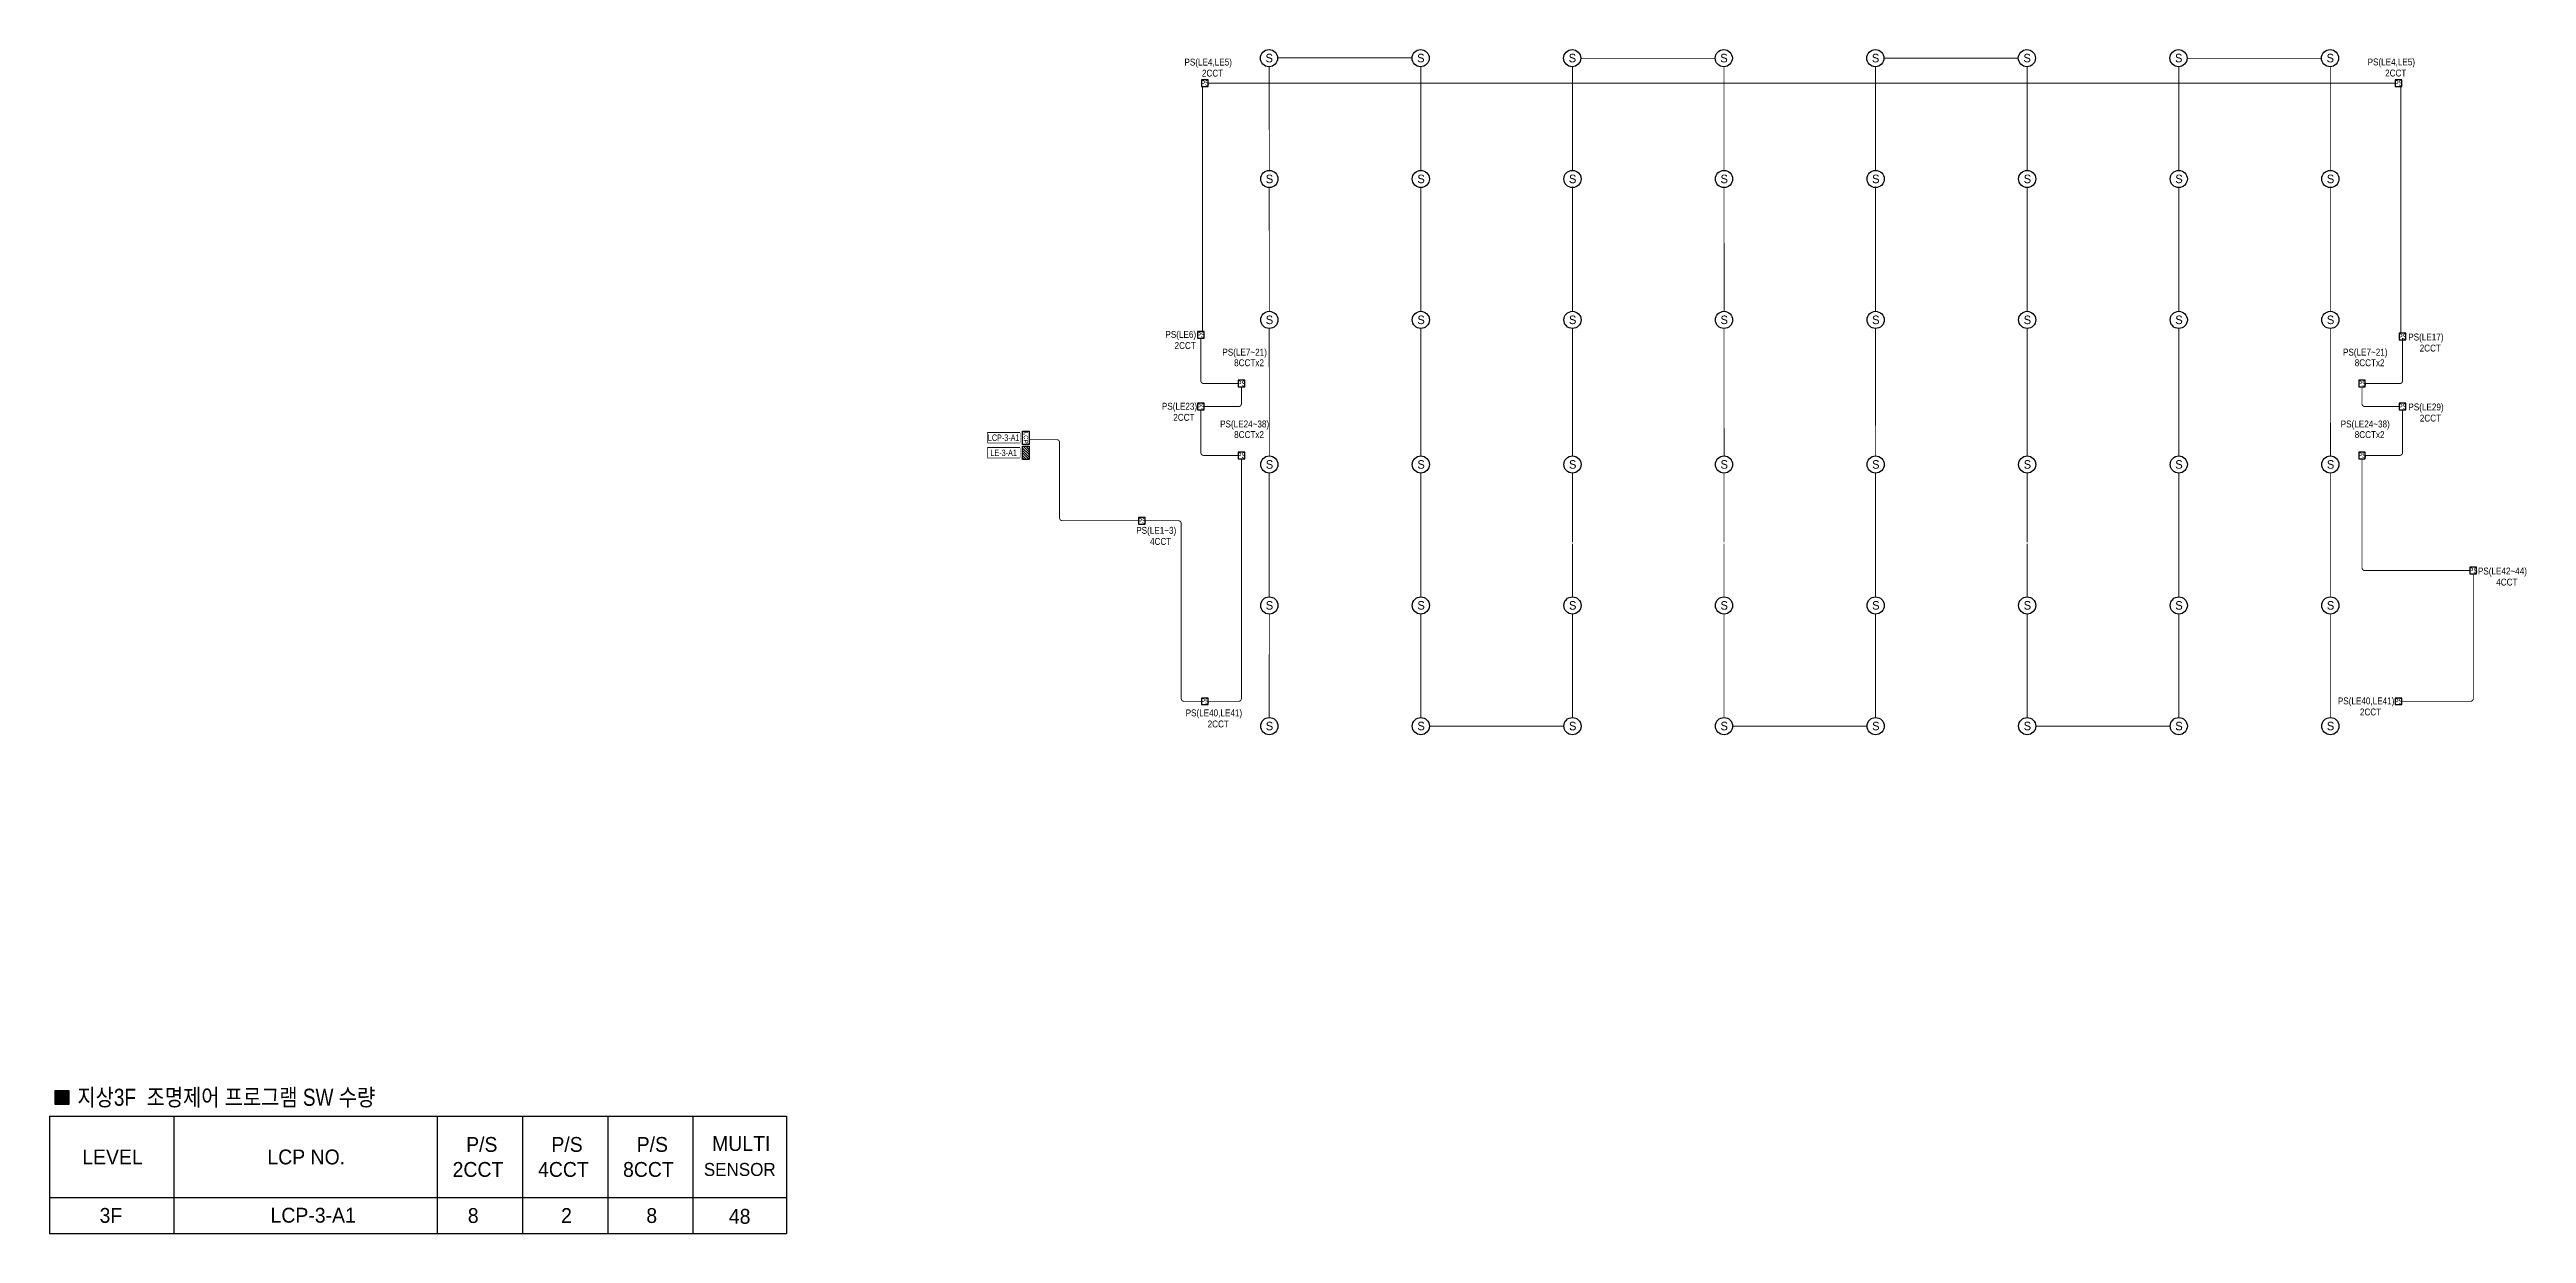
# Model space of a CAD drawing. Header units: millimetres. Extents: x 39625 to 501091, y -351975 to 833216.
# Drawn here: x 39625 to 174101, y 260639 to 324907 of the extents above; entities that cross this region are included whole.
import ezdxf
from ezdxf.enums import TextEntityAlignment as Align

# ---------------------------------------------------------------- set-up
doc = ezdxf.new("R2010")
doc.units = ezdxf.units.MM
doc.header["$LTSCALE"] = 150
doc.set_wipeout_variables(frame=1)
doc.linetypes.add('HIDDEN', pattern=[9.525, 6.35, -3.175])
for name, color, linetype in [('------01 Distribution Panel', 3, 'Continuous'), ('------02 Etc Panel', 3, 'Continuous'), ('------04 Lighting Switch', 2, 'Continuous'), ('-----30 Text', 2, 'Continuous')]:
    doc.layers.add(name, color=color, linetype=linetype)
doc.styles.add('ELEC', font='')
doc.styles.get('ELEC').set_extended_font_data('Dotum')

msp = doc.modelspace()

# ---------------------------------------------------------------- texts
at = {"layer": '-----30 Text', "style": 'ELEC', "width": 0.9}
for s, p in [('PS(LE4,LE5)', (102529, 324179)), ('PS(LE4,LE5)', (166765, 324186)), ('2CCT', (102768, 323625)), ('2CCT', (167004, 323632)), ('PS(LE6)', (101041, 309395)), ('PS(LE17)', (168642, 309255)), ('2CCT', (101280, 308841)), ('PS(LE7~21)', (104509, 308434)), ('8CCTx2', (104748, 307904)), ('PS(LE7~21)', (165349, 308434)), ('8CCTx2', (165588, 307904)), ('2CCT', (168881, 308701)), ('PS(LE23)', (100972, 305495)), ('PS(LE29)', (168649, 305457)), ('2CCT', (101211, 304941)), ('PS(LE24~38)', (104509, 304534)), ('8CCTx2', (104748, 304004)), ('PS(LE24~38)', (165349, 304534)), ('8CCTx2', (165588, 304004)), ('2CCT', (168888, 304902)), ('PS(LE1~3)', (99710, 298760)), ('4CCT', (99949, 298205)), ('PS(LE42~44)', (172797, 296551)), ('4CCT', (173037, 295997)), ('PS(LE40,LE41)', (165396, 289501)), ('2CCT', (165635, 288947)), ('PS(LE40,LE41)', (102839, 288851)), ('2CCT', (103078, 288296))]:
    msp.add_text(s, height=375, dxfattribs=at).set_placement(p, align=Align.MIDDLE)
at = {"layer": '-----30 Text', "style": 'ELEC', "width": 0.85}
msp.add_text('지상3F  조명제어 프로그램 SW 수량', height=927.35, dxfattribs=at).set_placement((41138, 267569))
at = {"layer": '-----30 Text', "style": 'ELEC'}
for s, height, p in [(' LEVEL', 805.8, (41109, 264390)), (' LCP NO.', 805.8, (51160, 264389)), (' P/S', 805.8, (61950, 265068)), (' P/S', 805.8, (66579, 265068)), (' P/S', 805.8, (71209, 265068)), ('MULTI', 805.8, (75597, 265117)), ('2CCT', 805.8, (61509, 263711)), ('4CCT', 805.8, (66148, 263711)), ('8CCT', 805.8, (70762, 263711)), ('SENSOR', 705.8, (75148, 263760)), ('3F', 805.8, (42343, 261214)), ('LCP-3-A1', 805.8, (51625, 261225)), ('8', 806, (62333, 261208)), ('2', 806, (67397, 261208)), ('8', 806, (72026, 261208)), ('48', 805.8, (76507, 261165))]:
    msp.add_text(s, height=height, dxfattribs=at).set_placement(p)
at = {"color": 4, "style": 'ELEC'}
for p in [(106047, 324212), (114277, 324212), (122506, 324212), (130736, 324212), (138965, 324212), (147195, 324212), (155424, 324212), (163654, 324212), (106061, 317652), (114291, 317652), (122521, 317652), (130750, 317652), (138980, 317652), (147209, 317652), (155439, 317652), (163668, 317652), (106061, 310002), (114291, 310002), (122521, 310002), (130750, 310002), (138980, 310002), (147209, 310002), (155439, 310002), (163668, 310002), (106061, 302152), (114291, 302152), (122521, 302152), (130750, 302152), (138980, 302152), (147209, 302152), (155439, 302152), (163668, 302152), (106061, 294502), (114291, 294502), (122521, 294502), (130750, 294502), (138980, 294502), (147209, 294502), (155439, 294502), (163668, 294502), (106061, 287952), (114291, 287952), (122521, 287952), (130750, 287952), (138980, 287952), (147209, 287952), (155439, 287952), (163668, 287952)]:
    msp.add_text('S', height=464, dxfattribs=at).set_placement(p, align=Align.RIGHT)

# ---------------------------------------------------------------- blocks, each defined once
blk = doc.blocks.new('ps')
blk.add_lwpolyline([(-79296, 80452), (-79751, 80452), (-79751, 79997), (-79296, 79997)], close=True)
at = {"style": 'ELEC', "width": 0.7}
blk.add_text('PS', height=379.2, dxfattribs=at).set_placement((-79517, 80226), align=Align.MIDDLE_CENTER)
blk = doc.blocks.new('A02')
h = blk.add_hatch()
h.set_pattern_fill('ANSI31', color=256, scale=25, style=0)
h.set_pattern_definition([(45, (-2000, -19200), (-56.1266, 56.1266), [])])
h.paths.add_polyline_path([(-300, 300), (-300, 0), (300, 0), (300, 300)])
blk.add_lwpolyline([(300, 0), (-300, 0), (-300, 300), (300, 300)], close=True)
blk = doc.blocks.new('A07')
blk.add_lwpolyline([(-300, 0), (-300, 300), (300, 300), (300, 0)], close=True)
at = {"style": 'ELEC'}
blk.add_text('LCP', height=200, dxfattribs=at).set_placement((0, 150), align=Align.MIDDLE)

# ---------------------------------------------------------------- hatches: boundary and pattern name
at = {"layer": '-----30 Text'}
h = msp.add_hatch(dxfattribs=at)
h.set_pattern_fill('ANSI31', color=256, scale=2.180662, style=0)
h.set_pattern_definition([(45, (1576837.18027, -126137.69768), (-0.19274513219, 0.19274513219), [])])
h.paths.add_polyline_path([(39924, 268390), (40670, 268390), (40670, 267646), (39924, 267646)])

# ---------------------------------------------------------------- linework, layer by layer
at = {"layer": '------01 Distribution Panel', "color": 1, "elevation": 0}
msp.add_lwpolyline([(90549, 302753), (92304, 302753), (92304, 303278), (90549, 303278)], close=True, dxfattribs=at)
at = {"layer": '-----30 Text'}
msp.add_lwpolyline([(39924, 268390), (40670, 268390), (40670, 267646), (39924, 267646)], close=True, dxfattribs=at)
at = {"color": 3}
for p, q in [((39625, 267002), (39625, 260639)), ((39625, 267002), (60669, 267002)), ((46370, 267002), (46370, 260639)), ((60669, 267002), (60669, 260639)), ((60669, 267002), (60669, 260639)), ((60669, 267002), (79629, 267002)), ((65299, 267002), (65299, 260639)), ((69928, 267002), (69928, 260639)), ((74558, 267002), (74558, 260639)), ((79629, 267002), (79629, 260639)), ((79629, 267002), (79629, 261378)), ((39625, 262584), (60669, 262584)), ((60669, 262584), (79629, 262584)), ((39625, 260639), (60669, 260639)), ((60669, 260639), (79629, 260639))]:
    msp.add_line(p, q, dxfattribs=at)
at = {"color": 4, "linetype": 'HIDDEN', "lineweight": -3, "ltscale": 0.2, "const_width": 50}
for points in [[(106313, 324458), (113610, 324458)], [(122758, 324430), (130055, 324430)], [(139217, 324441), (146514, 324441)], [(155676, 324430), (162973, 324430)], [(105847, 323975), (105848, 318346)], [(114076, 323975), (114077, 318346)], [(122306, 323975), (122307, 318346)], [(130536, 323975), (130536, 318346)], [(138765, 323975), (138766, 318346)], [(146995, 323975), (146995, 318346)], [(155224, 323975), (155225, 318346)], [(163454, 323975), (163455, 318346)], [(105847, 317414), (105848, 313589)], [(114076, 317414), (114077, 313589)], [(122306, 317414), (122307, 313589)], [(130535, 317414), (130537, 313555)], [(138765, 317414), (138766, 313555)], [(146994, 317414), (146996, 313589)], [(155224, 317414), (155225, 313555)], [(163454, 317414), (163455, 313589)], [(105848, 313589), (105848, 310696)], [(114077, 313589), (114078, 310696)], [(122307, 313589), (122307, 310696)], [(130537, 313589), (130537, 310696)], [(138766, 313589), (138766, 310696)], [(146996, 313589), (146996, 310696)], [(155225, 313589), (155226, 310696)], [(163455, 313589), (163455, 310696)], [(105849, 302846), (105847, 309764)], [(114078, 302846), (114076, 309764)], [(122308, 302846), (122306, 309764)], [(130537, 302846), (130535, 309764)], [(138767, 302846), (138765, 309764)], [(146996, 302846), (146994, 309764)], [(155226, 302846), (155224, 309764)], [(163456, 302846), (163454, 309764)], [(105847, 298089), (105847, 301914)], [(114076, 298089), (114076, 301914)], [(122306, 298155), (122306, 301914)], [(130536, 298155), (130536, 301914)], [(138765, 297555), (138765, 301914)], [(146995, 298155), (146995, 301914)], [(155224, 298089), (155224, 301914)], [(163454, 298089), (163454, 301914)], [(105847, 295196), (105847, 298089)], [(114076, 295196), (114076, 298089)], [(122306, 295196), (122306, 298089)], [(130536, 295196), (130536, 298089)], [(138765, 295196), (138765, 298089)], [(146995, 295196), (146995, 298089)], [(155224, 295196), (155224, 298089)], [(163454, 295196), (163454, 298089)], [(105847, 288646), (105848, 294264)], [(114076, 288646), (114077, 294264)], [(122306, 288646), (122307, 294264)], [(130536, 288646), (130536, 294264)], [(138765, 288646), (138766, 294264)], [(146995, 288646), (146996, 294264)], [(155224, 288646), (155225, 294264)], [(163454, 288646), (163455, 294264)], [(114543, 288180), (121840, 288180)], [(131002, 288180), (138299, 288180)], [(147461, 288178), (154758, 288178)]]:
    msp.add_lwpolyline(points, dxfattribs=at)
at = {"color": 30, "linetype": 'HIDDEN', "lineweight": -3, "ltscale": 0.2, "const_width": 50}
for points in [[(102224, 322905), (102224, 309605)], [(102533, 323085), (166974, 323085)], [(167283, 322905), (167283, 309505)]]:
    msp.add_lwpolyline(points, dxfattribs=at)
for points in [[(102133, 309245), (102133, 306925, 0.4142136), (102283, 306775), (104154, 306775)], [(167373, 309245), (167373, 306925, -0.4142136), (167223, 306775), (165353, 306775)], [(104333, 306595), (104333, 305675, -0.4142136), (104183, 305525), (102313, 305525)], [(165173, 306595), (165173, 305675, 0.4142136), (165323, 305525), (167194, 305525)], [(104154, 302875), (102283, 302875, -0.4142136), (102133, 303025), (102133, 305345)], [(165353, 302875), (167223, 302875, 0.4142136), (167373, 303025), (167373, 305345)], [(92814, 303730), (94313, 303730, -0.4142136), (94463, 303580), (94463, 299480, 0.4142039), (94613, 299330), (98754, 299330)], [(104333, 302695), (104333, 289675, -0.4142136), (104183, 289525), (102533, 289525)], [(165173, 302695), (165173, 296775, 0.4142136), (165323, 296625), (171036, 296625)], [(99113, 299330), (100918, 299330, -0.4142136), (101068, 299180), (101068, 289675, 0.4142136), (101218, 289525), (102174, 289525)], [(171216, 296445), (171216, 289675, -0.4142136), (171066, 289525), (167333, 289525)]]:
    msp.add_lwpolyline(points, format="xyb", dxfattribs=at)
at = {"color": 2}
for centre in [(105832, 324440), (114062, 324440), (122292, 324440), (130521, 324440), (138751, 324440), (146980, 324440), (155210, 324440), (163439, 324440), (105847, 317880), (114076, 317880), (122306, 317880), (130536, 317880), (138765, 317880), (146995, 317880), (155224, 317880), (163454, 317880), (105847, 310230), (114076, 310230), (122306, 310230), (130536, 310230), (138765, 310230), (146995, 310230), (155224, 310230), (163454, 310230), (105847, 302380), (114076, 302380), (122306, 302380), (130536, 302380), (138765, 302380), (146995, 302380), (155224, 302380), (163454, 302380), (105847, 294730), (114076, 294730), (122306, 294730), (130536, 294730), (138765, 294730), (146995, 294730), (155224, 294730), (163454, 294730), (105847, 288180), (114076, 288180), (122306, 288180), (130536, 288180), (138765, 288180), (146995, 288180), (155224, 288180), (163454, 288180)]:
    msp.add_circle(centre, 466, dxfattribs=at)

# ---------------------------------------------------------------- block references
at = {"layer": '------01 Distribution Panel', "xscale": 1.2, "yscale": 1.2, "zscale": 1.2, "rotation": 270}
msp.add_blockref('A02', (92454, 303015), dxfattribs=at)
at = {"layer": '------02 Etc Panel', "xscale": 1.2, "yscale": 1.2, "zscale": 1.2, "rotation": 270}
msp.add_blockref('A07', (92454, 303835), dxfattribs=at)
at = {"layer": '------04 Lighting Switch', "xscale": 0.790589613177827, "yscale": 0.790589613177827, "zscale": 0.790589613177827}
for p in [(165224, 259660), (230024, 259660), (165004, 246000), (230244, 245900), (167204, 243350), (228044, 243350), (165004, 242100), (230244, 242100), (167204, 239450), (228044, 239450), (161804, 235905), (234086, 233200), (165224, 226100), (230024, 226100)]:
    msp.add_blockref('ps', p, dxfattribs=at)

msp.set_redraw_order([(e.dxf.handle, doc.entitydb.next_handle()) for e in msp.query("TEXT MTEXT ATTDEF DIMENSION ARC_DIMENSION")])  # texts and dimensions are drawn at this point

# ---------------------------------------------------------------- next in the draw order: wipeouts: each hides what was drawn before it
at = {"color": 1}
msp.add_wipeout([(90549, 302753), (92304, 302753), (92304, 303278), (90549, 303278)], dxfattribs=at)

# ---------------------------------------------------------------- next in the draw order: linework, layer by layer
at = {"layer": '------01 Distribution Panel', "color": 1, "elevation": 0}
msp.add_lwpolyline([(90549, 303573), (92304, 303573), (92304, 304098), (90549, 304098)], close=True, dxfattribs=at)

# ---------------------------------------------------------------- next in the draw order: wipeouts: each hides what was drawn before it
at = {"color": 1}
msp.add_wipeout([(90549, 303573), (92304, 303573), (92304, 304098), (90549, 304098)], dxfattribs=at)

# ---------------------------------------------------------------- next in the draw order: texts
at = {"layer": '------01 Distribution Panel', "style": 'ELEC', "width": 0.7}
for s, p in [('LCP-3-A1', (91426, 303835)), ('LE-3-A1', (91426, 303015))]:
    msp.add_text(s, height=350, dxfattribs=at).set_placement(p, align=Align.MIDDLE_CENTER)

doc.saveas('drawing.dxf')
